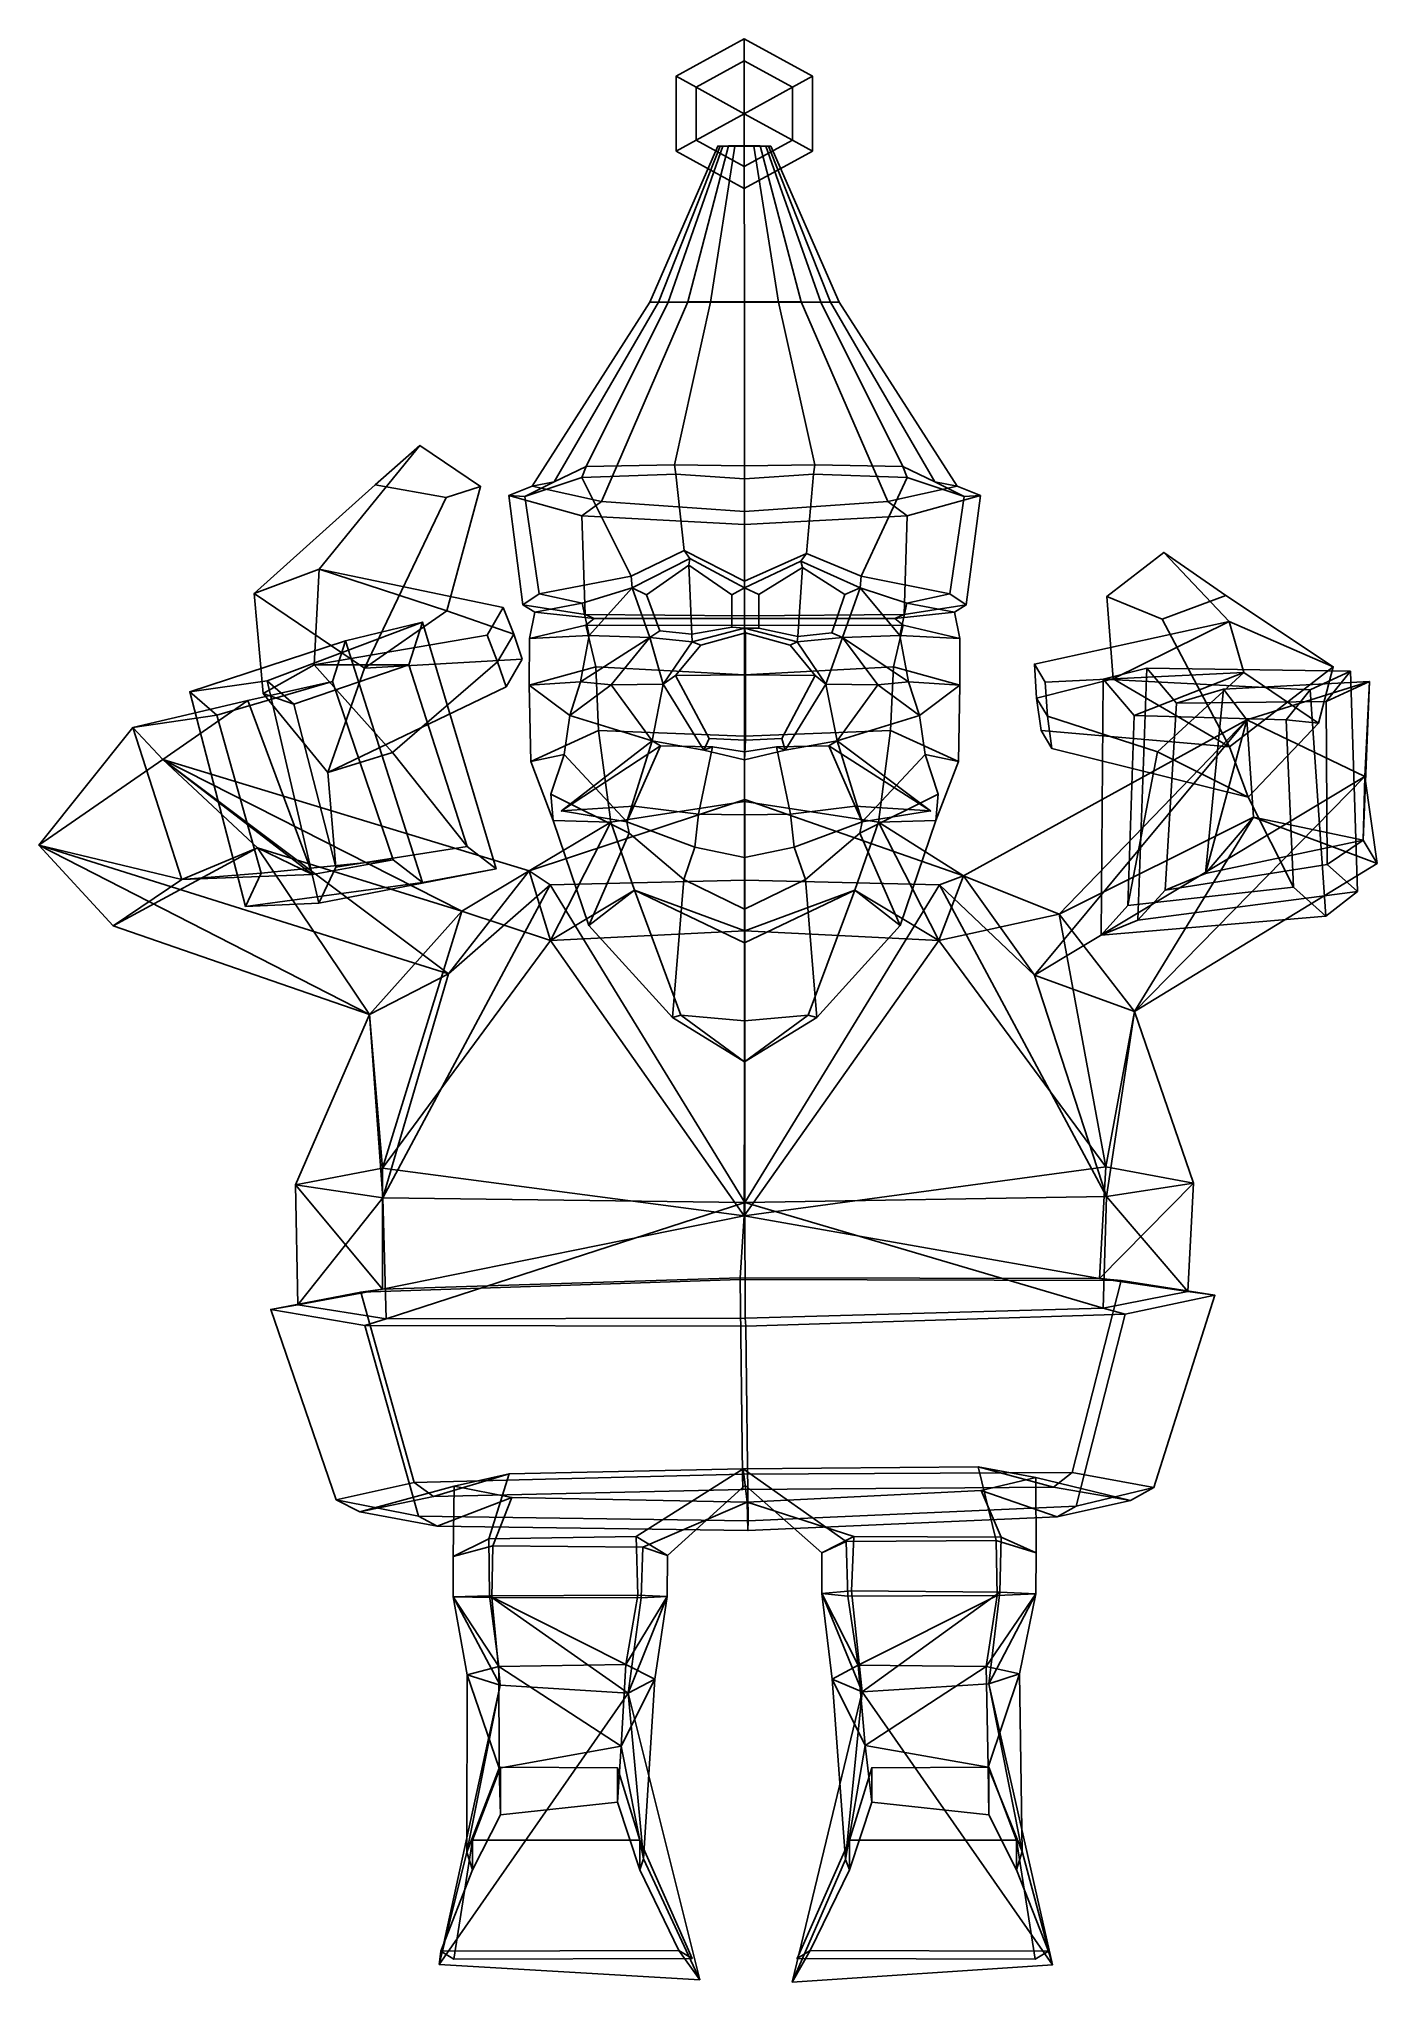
# Model space of a CAD drawing. Extents: x -201 to 177, y -160 to 389.
import ezdxf

# ---------------------------------------------------------------- set-up
doc = ezdxf.new("R2010")
doc.units = 0

msp = doc.modelspace()

# ---------------------------------------------------------------- linework, layer by layer
for p in [(-53.499561, 170.965149, 96.495125), (50.507008, 170.965149, 96.495125)]:
    msp.add_point(p)
for points in [[(-15.578745, 375.141785, 63.430351), (-1.969854, 382.606018, 63.430351), (-1.969851, 388.789612, 48.941158), (-21.21575, 378.233582, 48.941162)], [(-15.578739, 375.141785, 34.451965), (-21.21575, 378.233582, 48.941162), (-1.969851, 388.789612, 48.941158), (-1.969848, 382.606018, 34.451965)], [(11.639069, 375.141785, 63.430351), (17.276043, 378.233582, 48.941158), (-1.969851, 388.789612, 48.941158), (-1.969854, 382.606018, 63.430351)], [(11.639072, 375.141785, 34.451965), (-1.969848, 382.606018, 34.451965), (-1.969851, 388.789612, 48.941158), (17.276043, 378.233582, 48.941158)], [(-1.969855, 367.677551, 69.431976), (-1.969854, 382.606018, 63.430351), (-15.578745, 375.141785, 63.430351)], [(-1.969856, 367.677551, 28.450333), (-15.578739, 375.141785, 34.451965), (-1.969848, 382.606018, 34.451965)], [(-1.969856, 367.677551, 28.450333), (-1.969848, 382.606018, 34.451965), (11.639072, 375.141785, 34.451965)], [(-1.969855, 367.677551, 69.431976), (11.639069, 375.141785, 63.430351), (-1.969854, 382.606018, 63.430351)], [(-21.21575, 357.12149, 48.941162), (-15.578745, 360.213287, 63.430351), (-15.578745, 375.141785, 63.430351), (-21.21575, 378.233582, 48.941162)], [(-21.21575, 357.12149, 48.941162), (-21.21575, 378.233582, 48.941162), (-15.578739, 375.141785, 34.451965), (-15.578739, 360.213287, 34.451965)], [(-15.578745, 360.213287, 63.430351), (-1.969855, 367.677551, 69.431976), (-15.578745, 375.141785, 63.430351)], [(-15.578739, 360.213287, 34.451965), (-15.578739, 375.141785, 34.451965), (-1.969856, 367.677551, 28.450333)], [(11.639072, 360.213287, 34.451965), (-1.969856, 367.677551, 28.450333), (11.639072, 375.141785, 34.451965)], [(11.639069, 360.213287, 63.430351), (11.639069, 375.141785, 63.430351), (-1.969855, 367.677551, 69.431976)], [(17.276043, 357.12149, 48.941158), (17.276043, 378.233582, 48.941158), (11.639069, 375.141785, 63.430351), (11.639069, 360.213287, 63.430351)], [(17.276043, 357.12149, 48.941158), (11.639072, 360.213287, 34.451965), (11.639072, 375.141785, 34.451965), (17.276043, 378.233582, 48.941158)], [(-1.969854, 352.749054, 63.430351), (-1.969855, 367.677551, 69.431976), (-15.578745, 360.213287, 63.430351)], [(-1.969848, 352.749054, 34.451965), (-15.578739, 360.213287, 34.451965), (-1.969856, 367.677551, 28.450333)], [(-1.969848, 352.749054, 34.451965), (-1.969856, 367.677551, 28.450333), (11.639072, 360.213287, 34.451965)], [(-1.969854, 352.749054, 63.430351), (11.639069, 360.213287, 63.430351), (-1.969855, 367.677551, 69.431976)], [(-9.452437, 358.544159, 47.415455), (-6.451492, 358.563049, 43.899387), (-17.898188, 314.563049, 30.320601), (-28.615849, 314.544159, 41.662754)], [(-8.765778, 358.524811, 51.012367), (-9.452437, 358.544159, 47.415455), (-28.615849, 314.544159, 41.662754), (-26.163492, 314.524811, 53.265697)], [(-8.015762, 358.500824, 55.471481), (-8.765778, 358.524811, 51.012367), (-26.163492, 314.524811, 53.265697), (-23.484865, 314.500824, 67.64994)], [(-4.675262, 358.489166, 57.636448), (-8.015762, 358.500824, 55.471481), (-23.484865, 314.500824, 67.64994), (-11.554507, 314.489166, 74.633705)], [(-1.969851, 346.565491, 48.941158), (-1.969854, 352.749054, 63.430351), (-15.578745, 360.213287, 63.430351), (-21.21575, 357.12149, 48.941162)], [(-1.969851, 346.565491, 48.941158), (-21.21575, 357.12149, 48.941162), (-15.578739, 360.213287, 34.451965), (-1.969848, 352.749054, 34.451965)], [(-6.451492, 358.563049, 43.899387), (-1.97984, 358.575806, 41.530643), (-1.928, 314.575806, 22.679499), (-17.898188, 314.563049, 30.320601)], [(-1.97984, 358.482361, 58.899921), (-4.675262, 358.489166, 57.636448), (-11.554507, 314.489166, 74.633705), (-1.928, 314.482361, 78.709419)], [(2.491812, 358.563049, 43.899387), (14.042187, 314.563049, 30.320601), (-1.928, 314.575806, 22.679499), (-1.97984, 358.575806, 41.530643)], [(-1.97984, 358.482361, 58.899921), (-1.928, 314.482361, 78.709419), (7.698507, 314.489166, 74.633705), (0.715582, 358.489166, 57.636448)], [(-1.969851, 346.565491, 48.941158), (17.276043, 357.12149, 48.941158), (11.639069, 360.213287, 63.430351), (-1.969854, 352.749054, 63.430351)], [(-1.969851, 346.565491, 48.941158), (-1.969848, 352.749054, 34.451965), (11.639072, 360.213287, 34.451965), (17.276043, 357.12149, 48.941158)], [(0.715582, 358.489166, 57.636448), (7.698507, 314.489166, 74.633705), (19.628866, 314.500824, 67.64994), (4.056083, 358.500824, 55.471481)], [(5.49276, 358.544159, 47.415455), (24.759855, 314.544159, 41.662754), (14.042187, 314.563049, 30.320601), (2.491812, 358.563049, 43.899387)], [(4.056083, 358.500824, 55.471481), (19.628866, 314.500824, 67.64994), (22.307491, 314.524811, 53.265697), (4.806098, 358.524811, 51.012367)], [(4.806098, 358.524811, 51.012367), (22.307491, 314.524811, 53.265697), (24.759855, 314.544159, 41.662754), (5.49276, 358.544159, 47.415455)], [(-42.271126, 258.302338, 16.319864), (-61.859039, 262.550781, 37.509758), (-28.615849, 314.544159, 41.662754), (-17.898188, 314.563049, 30.320601)], [(-61.859039, 262.550781, 37.509758), (-55.5891, 263.85083, 60.679428), (-26.163492, 314.524811, 53.265697), (-28.615849, 314.544159, 41.662754)], [(-55.5891, 263.85083, 60.679428), (-46.548569, 268.130646, 88.605896), (-23.484865, 314.500824, 67.64994), (-26.163492, 314.524811, 53.265697)], [(-46.548569, 268.130646, 88.605896), (-21.688263, 268.646545, 101.565422), (-11.554507, 314.489166, 74.633705), (-23.484865, 314.500824, 67.64994)], [(-1.9, 255.407593, -2.974264), (-42.271126, 258.302338, 16.319864), (-17.898188, 314.563049, 30.320601), (-1.928, 314.575806, 22.679499)], [(-1.9, 268.329163, 108.993706), (-1.928, 314.482361, 78.709419), (-11.554507, 314.489166, 74.633705), (-21.688263, 268.646545, 101.565422)], [(-1.9, 255.407593, -2.974264), (-1.928, 314.575806, 22.679499), (14.042187, 314.563049, 30.320601), (38.471123, 258.302338, 16.319864)], [(-1.9, 268.329163, 108.993706), (17.88826, 268.646545, 101.565422), (7.698507, 314.489166, 74.633705), (-1.928, 314.482361, 78.709419)], [(42.748573, 268.130646, 88.605896), (19.628866, 314.500824, 67.64994), (7.698507, 314.489166, 74.633705), (17.88826, 268.646545, 101.565422)], [(38.471123, 258.302338, 16.319864), (14.042187, 314.563049, 30.320601), (24.759855, 314.544159, 41.662754), (58.059044, 262.550781, 37.509758)], [(51.789104, 263.85083, 60.679428), (22.307491, 314.524811, 53.265697), (19.628866, 314.500824, 67.64994), (42.748573, 268.130646, 88.605896)], [(58.059044, 262.550781, 37.509758), (24.759855, 314.544159, 41.662754), (22.307491, 314.524811, 53.265697), (51.789104, 263.85083, 60.679428)], [(-106.104324, 262.943878, 145.854721), (-93.538101, 274.044708, 138.04895), (-121.907433, 239.209473, 101.148438), (-140.196259, 232.330688, 124.64518)], [(-76.378258, 262.519043, 139.421951), (-85.895195, 227.375732, 109.800758), (-121.907433, 239.209473, 101.148438), (-93.538101, 274.044708, 138.04895)], [(-86.106537, 259.359802, 152.072952), (-76.378258, 262.519043, 139.421951), (-93.538101, 274.044708, 138.04895), (-106.104324, 262.943878, 145.854721)], [(-63.887779, 259.687042, 61.73048), (-55.5891, 263.85083, 60.679428), (-61.859039, 262.550781, 37.509758), (-68.413467, 259.932465, 35.851646)], [(-47.79092, 265.059784, 92.966484), (-46.548569, 268.130646, 88.605896), (-55.5891, 263.85083, 60.679428), (-63.887779, 259.687042, 61.73048)], [(-33.883507, 237.161682, 96.802116), (-47.79092, 265.059784, 92.966484), (-63.887779, 259.687042, 61.73048), (-59.840714, 232.232391, 77.739914)], [(-21.299599, 265.970154, 106.255333), (-21.688263, 268.646545, 101.565422), (-46.548569, 268.130646, 88.605896), (-47.79092, 265.059784, 92.966484)], [(-18.942772, 244.40741, 108.592934), (-21.299599, 265.970154, 106.255333), (-47.79092, 265.059784, 92.966484), (-33.883507, 237.161682, 96.802116)], [(-1.9, 264.691833, 112.282356), (-1.9, 268.329163, 108.993706), (-21.688263, 268.646545, 101.565422), (-21.299599, 265.970154, 106.255333)], [(-1.9, 235.742004, 112.074959), (-1.9, 264.691833, 112.282356), (-21.299599, 265.970154, 106.255333), (-18.942772, 244.40741, 108.592934)], [(-1.9, 264.691833, 112.282356), (17.499596, 265.970154, 106.255333), (17.88826, 268.646545, 101.565422), (-1.9, 268.329163, 108.993706)], [(-1.9, 235.742004, 112.074959), (15.546495, 243.599976, 108.592934), (17.499596, 265.970154, 106.255333), (-1.9, 264.691833, 112.282356)], [(15.546495, 243.599976, 108.592934), (30.955547, 237.161682, 96.802124), (43.990925, 265.059784, 92.966484), (17.499596, 265.970154, 106.255333)], [(17.499596, 265.970154, 106.255333), (43.990925, 265.059784, 92.966484), (42.748573, 268.130646, 88.605896), (17.88826, 268.646545, 101.565422)], [(30.955547, 237.161682, 96.802124), (56.040722, 232.232391, 77.739914), (60.08778, 259.687042, 61.73048), (43.990925, 265.059784, 92.966484)], [(43.990925, 265.059784, 92.966484), (60.08778, 259.687042, 61.73048), (51.789104, 263.85083, 60.679428), (42.748573, 268.130646, 88.605896)], [(60.08778, 259.687042, 61.73048), (64.613472, 259.932465, 35.851646), (58.059044, 262.550781, 37.509758), (51.789104, 263.85083, 60.679428)], [(-86.106537, 259.359802, 152.072952), (-106.104324, 262.943878, 145.854721), (-140.196259, 232.330688, 124.64518), (-109.155182, 211.216858, 126.610046)], [(-86.106537, 259.359802, 152.072952), (-109.155182, 211.216858, 126.610046), (-85.895195, 227.375732, 109.800758), (-76.378258, 262.519043, 139.421951)], [(-68.413467, 259.932465, 35.851646), (-61.859039, 262.550781, 37.509758), (-42.271126, 258.302338, 16.319864), (-47.799843, 254.167389, 12.511164)], [(-59.840714, 232.232391, 77.739914), (-63.887779, 259.687042, 61.73048), (-68.413467, 259.932465, 35.851646), (-64.414131, 229.068604, 40.018829)], [(-64.414131, 229.068604, 40.018829), (-68.413467, 259.932465, 35.851646), (-47.799843, 254.167389, 12.511164), (-46.904514, 226.330261, 13.866787)], [(-47.799843, 254.167389, 12.511164), (-42.271126, 258.302338, 16.319864), (-1.9, 255.407593, -2.974264), (-1.9, 251.79187, -7.526243)], [(43.999844, 254.167389, 12.511164), (-1.9, 251.79187, -7.526243), (-1.9, 255.407593, -2.974264), (38.471123, 258.302338, 16.319864)], [(64.613472, 259.932465, 35.851646), (43.999844, 254.167389, 12.511164), (38.471123, 258.302338, 16.319864), (58.059044, 262.550781, 37.509758)], [(60.614136, 229.068604, 40.018829), (43.104519, 226.330261, 13.866787), (43.999844, 254.167389, 12.511164), (64.613472, 259.932465, 35.851646)], [(56.040722, 232.232391, 77.739914), (60.614136, 229.068604, 40.018829), (64.613472, 259.932465, 35.851646), (60.08778, 259.687042, 61.73048)], [(-46.904514, 226.330261, 13.866787), (-47.799843, 254.167389, 12.511164), (-1.9, 251.79187, -7.526243), (-1.9, 226.044067, -5.901319)], [(43.104519, 226.330261, 13.866787), (-1.9, 226.044067, -5.901319), (-1.9, 251.79187, -7.526243), (43.999844, 254.167389, 12.511164)], [(-18.942772, 244.40741, 108.592934), (-33.883507, 237.161682, 96.802116), (-33.590797, 233.864807, 94.976685), (-17.374081, 242.192871, 107.094673)], [(-17.632929, 240.297668, 104.469688), (-17.374081, 242.192871, 107.094673), (-33.590797, 233.864807, 94.976685), (-29.570061, 231.928955, 94.654114)], [(-1.9, 235.742004, 112.074959), (-18.942772, 244.40741, 108.592934), (-17.374081, 242.192871, 107.094673), (-1.9, 233.860413, 109.102097)], [(-17.632929, 240.297668, 104.469688), (-5.485055, 231.925781, 106.095718), (-1.9, 233.860413, 109.102097), (-17.374081, 242.192871, 107.094673)], [(-1.9, 235.742004, 112.074959), (-1.9, 233.860413, 109.102097), (13.977801, 241.385437, 107.094673), (15.546495, 243.599976, 108.592934)], [(14.484674, 239.602539, 104.268639), (13.977801, 241.385437, 107.094673), (-1.9, 233.860413, 109.102097), (2.138192, 232.045044, 106.276031)], [(15.546495, 243.599976, 108.592934), (13.977801, 241.385437, 107.094673), (30.662834, 233.864807, 94.976685), (30.955547, 237.161682, 96.802124)], [(14.484674, 239.602539, 104.268639), (26.404018, 232.048462, 92.15062), (30.662834, 233.864807, 94.976685), (13.977801, 241.385437, 107.094673)], [(115.934364, 225.089081, 149.764633), (133.859131, 231.717468, 138.300156), (116.366211, 243.887878, 138.091156), (100.303787, 231.459351, 140.674362)], [(100.303787, 231.459351, 140.674362), (116.366211, 243.887878, 138.091156), (134.771759, 224.406067, 77.729561), (102.049583, 208.185608, 93.732841)], [(133.859131, 231.717468, 138.300156), (164.143494, 211.631989, 94.173965), (134.771759, 224.406067, 77.729561), (116.366211, 243.887878, 138.091156)], [(-140.196259, 232.330688, 124.64518), (-121.907433, 239.209473, 101.148438), (-123.286186, 212.124847, 87.953026), (-137.731277, 204.10434, 108.167786)], [(-70.037285, 228.307617, 96.173248), (-74.534126, 220.538757, 89.876015), (-123.286186, 212.124847, 87.953026), (-121.907433, 239.209473, 101.148438)], [(-66.995583, 220.799744, 103.394608), (-70.037285, 228.307617, 96.173248), (-121.907433, 239.209473, 101.148438), (-85.895195, 227.375732, 109.800758)], [(-47.675175, 229.576508, 78.249641), (-33.590797, 233.864807, 94.976685), (-33.883507, 237.161682, 96.802116), (-59.840714, 232.232391, 77.739914)], [(-16.733572, 220.804565, 102.64016), (-17.632929, 240.297668, 104.469688), (-29.570061, 231.928955, 94.654114), (-25.823059, 221.739136, 97.547935)], [(-5.485055, 231.925781, 106.095718), (-17.632929, 240.297668, 104.469688), (-16.733572, 220.804565, 102.64016), (-5.485055, 222.808533, 106.939919)], [(2.138192, 232.045044, 106.276031), (2.138192, 222.540436, 107.318275), (13.16766, 220.1922, 102.009949), (14.484674, 239.602539, 104.268639)], [(13.16766, 220.1922, 102.009949), (22.729984, 221.188232, 95.723228), (26.404018, 232.048462, 92.15062), (14.484674, 239.602539, 104.268639)], [(43.875175, 229.576508, 78.249641), (56.040722, 232.232391, 77.739914), (30.955547, 237.161682, 96.802124), (30.662834, 233.864807, 94.976685)], [(-109.155182, 211.216858, 126.610046), (-140.196259, 232.330688, 124.64518), (-137.731277, 204.10434, 108.167786), (-119.474747, 181.783051, 111.042107)], [(-59.840714, 232.232391, 77.739914), (-64.414131, 229.068604, 40.018829), (-61.108589, 227.054871, 41.26128), (-47.675175, 229.576508, 78.249641)], [(-45.702423, 220.459045, 78.655991), (-33.590797, 233.864807, 94.976685), (-47.675175, 229.576508, 78.249641)], [(-28.66053, 219.898438, 98.549278), (-33.590797, 233.864807, 94.976685), (-45.702423, 220.459045, 78.655991)], [(-25.823059, 221.739136, 97.547935), (-29.570061, 231.928955, 94.654114), (-33.590797, 233.864807, 94.976685), (-28.66053, 219.898438, 98.549278)], [(-5.485055, 222.808533, 106.939919), (-1.9, 222.561096, 110.144325), (-1.9, 233.860413, 109.102097), (-5.485055, 231.925781, 106.095718)], [(2.138192, 222.540436, 107.318275), (2.138192, 232.045044, 106.276031), (-1.9, 233.860413, 109.102097), (-1.9, 222.561096, 110.144325)], [(22.729984, 221.188232, 95.723228), (25.732569, 219.898438, 98.549278), (30.662834, 233.864807, 94.976685), (26.404018, 232.048462, 92.15062)], [(25.732569, 219.898438, 98.549278), (41.90242, 220.459045, 78.655991), (30.662834, 233.864807, 94.976685)], [(41.90242, 220.459045, 78.655991), (43.875175, 229.576508, 78.249641), (30.662834, 233.864807, 94.976685)], [(56.040722, 232.232391, 77.739914), (43.875175, 229.576508, 78.249641), (57.308598, 227.054871, 41.26128), (60.614136, 229.068604, 40.018829)], [(115.934364, 225.089081, 149.764633), (100.303787, 231.459351, 140.674362), (102.049583, 208.185608, 93.732841), (134.905823, 189.063354, 98.205177)], [(115.934364, 225.089081, 149.764633), (134.905823, 189.063354, 98.205177), (164.143494, 211.631989, 94.173965), (133.859131, 231.717468, 138.300156)], [(-64.638954, 213.762146, 110.651123), (-66.995583, 220.799744, 103.394608), (-85.895195, 227.375732, 109.800758), (-109.155182, 211.216858, 126.610046)], [(-66.995583, 220.799744, 103.394608), (-71.59671, 213.049011, 97.130127), (-74.534126, 220.538757, 89.876015), (-70.037285, 228.307617, 96.173248)], [(-64.414131, 229.068604, 40.018829), (-46.904514, 226.330261, 13.866787), (-44.318386, 225.217773, 14.896184), (-61.108589, 227.054871, 41.26128)], [(-47.675175, 229.576508, 78.249641), (-61.108589, 227.054871, 41.26128), (-62.612999, 219.642883, 42.462151), (-45.702423, 220.459045, 78.655991)], [(-62.612999, 219.642883, 42.462151), (-61.108589, 227.054871, 41.26128), (-44.318386, 225.217773, 14.896184), (-46.630749, 223.322266, 12.67251)], [(-46.904514, 226.330261, 13.866787), (-1.9, 226.044067, -5.901319), (-1.9, 225.290588, -2.27502), (-44.318386, 225.217773, 14.896184)], [(-46.630749, 223.322266, 12.67251), (-44.318386, 225.217773, 14.896184), (-1.9, 225.290588, -2.27502), (-1.9, 223.248108, -2.405132)], [(43.104519, 226.330261, 13.866787), (40.518391, 225.217773, 14.896184), (-1.9, 225.290588, -2.27502), (-1.9, 226.044067, -5.901319)], [(42.830746, 223.322266, 12.67251), (-1.9, 223.248108, -2.405132), (-1.9, 225.290588, -2.27502), (40.518391, 225.217773, 14.896184)], [(60.614136, 229.068604, 40.018829), (57.308598, 227.054871, 41.26128), (40.518391, 225.217773, 14.896184), (43.104519, 226.330261, 13.866787)], [(58.813, 219.642883, 42.462151), (42.830746, 223.322266, 12.67251), (40.518391, 225.217773, 14.896184), (57.308598, 227.054871, 41.26128)], [(43.875175, 229.576508, 78.249641), (41.90242, 220.459045, 78.655991), (58.813, 219.642883, 42.462151), (57.308598, 227.054871, 41.26128)], [(-136.609909, 207.613678, 133.248962), (-92.766388, 224.226807, 92.431084), (-114.454132, 218.975708, 68.946381), (-158.400375, 204.595764, 108.488457)], [(-136.609909, 207.613678, 133.248962), (-129.069183, 201.096344, 127.73439), (-96.632813, 212.172882, 97.435585), (-92.766388, 224.226807, 92.431084)], [(-71.59671, 213.049011, 97.130127), (-101.212685, 187.478271, 89.172134), (-123.286186, 212.124847, 87.953026), (-74.534126, 220.538757, 89.876015)], [(-92.741112, 150.715637, 60.065868), (-114.454132, 218.975708, 68.946381), (-92.766388, 224.226807, 92.431084), (-72.006157, 154.599731, 85.604805)], [(-72.006157, 154.599731, 85.604805), (-92.766388, 224.226807, 92.431084), (-96.632813, 212.172882, 97.435585), (-80.126953, 160.934265, 91.640327)], [(-64.638954, 213.762146, 110.651123), (-69.158562, 205.972229, 104.338448), (-71.59671, 213.049011, 97.130127), (-66.995583, 220.799744, 103.394608)], [(-62.634781, 206.448975, 44.641083), (-62.612999, 219.642883, 42.462151), (-46.630749, 223.322266, 12.67251), (-43.885971, 211.625214, 11.188781)], [(-45.702423, 220.459045, 78.655991), (-62.612999, 219.642883, 42.462151), (-62.634781, 206.448975, 44.641083), (-48.144192, 207.359863, 78.504814)], [(-48.144192, 207.359863, 78.504814), (-28.66053, 219.898438, 98.549278), (-45.702423, 220.459045, 78.655991)], [(-39.490215, 206.543152, 101.72583), (-28.66053, 219.898438, 98.549278), (-48.144192, 207.359863, 78.504814)], [(-43.885971, 211.625214, 11.188781), (-46.630749, 223.322266, 12.67251), (-1.9, 223.248108, -2.405132), (-1.9, 209.371887, -0.945824)], [(-39.490215, 206.543152, 101.72583), (-24.858456, 206.696472, 104.760262), (-28.66053, 219.898438, 98.549278)], [(-16.733572, 220.804565, 102.64016), (-25.823059, 221.739136, 97.547935), (-28.66053, 219.898438, 98.549278), (-16.70068, 218.617523, 104.835991)], [(-24.858456, 206.696472, 104.760262), (-16.70068, 218.617523, 104.835991), (-28.66053, 219.898438, 98.549278)], [(-1.641618, 209.357849, 128.666168), (-1.641618, 221.174744, 124.536148), (-14.264492, 217.740479, 121.01963), (-21.34082, 209.176147, 122.216965)], [(-16.733572, 220.804565, 102.64016), (-16.70068, 218.617523, 104.835991), (-1.9, 222.561096, 110.144325), (-5.485055, 222.808533, 106.939919)], [(-1.641618, 221.174744, 124.536148), (-1.9, 222.561096, 110.144325), (-16.70068, 218.617523, 104.835991), (-14.264492, 217.740479, 121.01963)], [(40.085972, 211.625214, 11.188781), (-1.9, 209.371887, -0.945824), (-1.9, 223.248108, -2.405132), (42.830746, 223.322266, 12.67251)], [(-1.641618, 221.174744, 124.536148), (10.981255, 217.740479, 121.01963), (12.900679, 218.617523, 104.835991), (-1.9, 222.561096, 110.144325)], [(13.16766, 220.1922, 102.009949), (2.138192, 222.540436, 107.318275), (-1.9, 222.561096, 110.144325), (12.900679, 218.617523, 104.835991)], [(-1.641618, 209.357849, 128.666168), (18.057583, 209.176147, 122.216965), (10.981255, 217.740479, 121.01963), (-1.641618, 221.174744, 124.536148)], [(13.16766, 220.1922, 102.009949), (12.900679, 218.617523, 104.835991), (25.732569, 219.898438, 98.549278), (22.729984, 221.188232, 95.723228)], [(21.058456, 206.696472, 104.760262), (25.732569, 219.898438, 98.549278), (12.900679, 218.617523, 104.835991)], [(35.690216, 206.543152, 101.72583), (25.732569, 219.898438, 98.549278), (21.058456, 206.696472, 104.760262)], [(44.344196, 207.359863, 78.504814), (41.90242, 220.459045, 78.655991), (25.732569, 219.898438, 98.549278)], [(35.690216, 206.543152, 101.72583), (44.344196, 207.359863, 78.504814), (25.732569, 219.898438, 98.549278)], [(58.834785, 206.448975, 44.641083), (40.085972, 211.625214, 11.188781), (42.830746, 223.322266, 12.67251), (58.813, 219.642883, 42.462151)], [(41.90242, 220.459045, 78.655991), (44.344196, 207.359863, 78.504814), (58.834785, 206.448975, 44.641083), (58.813, 219.642883, 42.462151)], [(79.877319, 212.367798, 84.716461), (134.771759, 224.406067, 77.729561), (138.977051, 210.038025, 49.624439), (82.859764, 207.295715, 73.855492)], [(80.467361, 202.788574, 90.501991), (102.049583, 208.185608, 93.732841), (134.771759, 224.406067, 77.729561), (79.877319, 212.367798, 84.716461)], [(164.143494, 211.631989, 94.173965), (159.946365, 195.740112, 64.280838), (138.977051, 210.038025, 49.624439), (134.771759, 224.406067, 77.729561)], [(-158.400375, 204.595764, 108.488457), (-114.454132, 218.975708, 68.946381), (-118.089989, 207.426239, 73.682739), (-150.76088, 197.946594, 102.908241)], [(-92.741112, 150.715637, 60.065868), (-101.019012, 157.128357, 66.224464), (-118.089989, 207.426239, 73.682739), (-114.454132, 218.975708, 68.946381)], [(-21.34082, 209.176147, 122.216965), (-14.264492, 217.740479, 121.01963), (-16.70068, 218.617523, 104.835991), (-24.858456, 206.696472, 104.760262)], [(18.057583, 209.176147, 122.216965), (21.058456, 206.696472, 104.760262), (12.900679, 218.617523, 104.835991), (10.981255, 217.740479, 121.01963)], [(-137.731277, 204.10434, 108.167786), (-123.286186, 212.124847, 87.953026), (-96.632813, 212.172882, 97.435585), (-129.069183, 201.096344, 127.73439)], [(-101.212685, 187.478271, 89.172134), (-80.126953, 160.934265, 91.640327), (-96.632813, 212.172882, 97.435585), (-123.286186, 212.124847, 87.953026)], [(-64.638954, 213.762146, 110.651123), (-109.155182, 211.216858, 126.610046), (-119.474747, 181.783051, 111.042107), (-69.158562, 205.972229, 104.338448)], [(-69.158562, 205.972229, 104.338448), (-119.474747, 181.783051, 111.042107), (-101.212685, 187.478271, 89.172134), (-71.59671, 213.049011, 97.130127)], [(-62.198425, 184.894714, 46.003769), (-62.634781, 206.448975, 44.641083), (-43.885971, 211.625214, 11.188781), (-43.093254, 193.637543, 14.099627)], [(-43.093254, 193.637543, 14.099627), (-43.885971, 211.625214, 11.188781), (-1.9, 209.371887, -0.945824), (-1.9, 192.011841, 3.485335)], [(-11.916492, 191.428162, 117.381271), (-21.34082, 209.176147, 122.216965), (-24.858456, 206.696472, 104.760262), (-13.366461, 188.109436, 104.511536)], [(-1.641618, 190.906677, 122.611298), (-1.641618, 209.357849, 128.666168), (-21.34082, 209.176147, 122.216965), (-11.916492, 191.428162, 117.381271)], [(39.293255, 193.637543, 14.099627), (-1.9, 192.011841, 3.485335), (-1.9, 209.371887, -0.945824), (40.085972, 211.625214, 11.188781)], [(-1.641618, 190.906677, 122.611298), (8.633257, 191.428162, 117.381271), (18.057583, 209.176147, 122.216965), (-1.641618, 209.357849, 128.666168)], [(8.633257, 191.428162, 117.381271), (9.566461, 188.109436, 104.511536), (21.058456, 206.696472, 104.760262), (18.057583, 209.176147, 122.216965)], [(58.398434, 184.894714, 46.003769), (39.293255, 193.637543, 14.099627), (40.085972, 211.625214, 11.188781), (58.834785, 206.448975, 44.641083)], [(80.467361, 202.788574, 90.501991), (79.877319, 212.367798, 84.716461), (82.859764, 207.295715, 73.855492), (83.569847, 197.729858, 79.649452)], [(83.569847, 197.729858, 79.649452), (82.859764, 207.295715, 73.855492), (138.977051, 210.038025, 49.624439), (114.531754, 187.621277, 54.841793)], [(109.005348, 140.097229, 25.090178), (98.671623, 135.927673, 56.284576), (99.298851, 208.167358, 66.606979), (111.613258, 211.271179, 36.804539)], [(157.678741, 205.085144, 87.740768), (168.976547, 210.384644, 57.060318), (111.613258, 211.271179, 36.804539), (99.298851, 208.167358, 66.606979)], [(114.531754, 187.621277, 54.841793), (138.977051, 210.038025, 49.624439), (108.029694, 197.83783, 68.144859), (106.201393, 144.307861, 60.231201)], [(159.946365, 195.740112, 64.280838), (150.903763, 196.69989, 84.061653), (108.029694, 197.83783, 68.144859), (138.977051, 210.038025, 49.624439)], [(109.005348, 140.097229, 25.090178), (111.613258, 211.271179, 36.804539), (119.896629, 201.353943, 38.245838), (116.695961, 148.597412, 29.112171)], [(168.976547, 210.384644, 57.060318), (162.128693, 201.845398, 53.331974), (119.896629, 201.353943, 38.245838), (111.613258, 211.271179, 36.804539)], [(134.905823, 189.063354, 98.205177), (140.186768, 174.841278, 70.234856), (159.946365, 195.740112, 64.280838), (164.143494, 211.631989, 94.173965)], [(170.951859, 148.234192, 48.342697), (168.976547, 210.384644, 57.060318), (157.678741, 205.085144, 87.740768), (162.067459, 141.211853, 80.582573)], [(170.951859, 148.234192, 48.342697), (162.465836, 155.862427, 46.482456), (162.128693, 201.845398, 53.331974), (168.976547, 210.384644, 57.060318)], [(-150.76088, 197.946594, 102.908241), (-118.089989, 207.426239, 73.682739), (-142.064529, 202.122711, 47.143318), (-174.417511, 194.511475, 75.833275)], [(-142.716248, 143.987335, 103.671776), (-121.992966, 144.917847, 130.825684), (-136.609909, 207.613678, 133.248962), (-158.400375, 204.595764, 108.488457)], [(-142.716248, 143.987335, 103.671776), (-158.400375, 204.595764, 108.488457), (-150.76088, 197.946594, 102.908241), (-138.290588, 153.369537, 98.56778)], [(-142.064529, 202.122711, 47.143318), (-118.089989, 207.426239, 73.682739), (-101.019012, 157.128357, 66.224464), (-123.803566, 152.9776, 38.506351)], [(-119.474747, 181.783051, 111.042107), (-137.731277, 204.10434, 108.167786), (-129.069183, 201.096344, 127.73439), (-117.223282, 155.060333, 125.320557)], [(-121.992966, 144.917847, 130.825684), (-117.223282, 155.060333, 125.320557), (-129.069183, 201.096344, 127.73439), (-136.609909, 207.613678, 133.248962)], [(-48.144192, 207.359863, 78.504814), (-62.634781, 206.448975, 44.641083), (-51.210266, 197.836487, 77.948036)], [(-52.81601, 186.906616, 78.12674), (-51.210266, 197.836487, 77.948036), (-62.634781, 206.448975, 44.641083), (-62.198425, 184.894714, 46.003769)], [(-51.210266, 197.836487, 77.948036), (-39.490215, 206.543152, 101.72583), (-48.144192, 207.359863, 78.504814)], [(-27.993595, 190.729797, 98.608398), (-39.490215, 206.543152, 101.72583), (-51.210266, 197.836487, 77.948036)], [(-27.993595, 190.729797, 98.608398), (-24.858456, 206.696472, 104.760262), (-39.490215, 206.543152, 101.72583)], [(-13.366461, 188.109436, 104.511536), (-24.858456, 206.696472, 104.760262), (-27.993595, 190.729797, 98.608398)], [(9.566461, 188.109436, 104.511536), (24.193596, 190.729797, 98.608398), (21.058456, 206.696472, 104.760262)], [(24.193596, 190.729797, 98.608398), (35.690216, 206.543152, 101.72583), (21.058456, 206.696472, 104.760262)], [(24.193596, 190.729797, 98.608398), (47.410271, 197.836487, 77.948036), (35.690216, 206.543152, 101.72583)], [(47.410271, 197.836487, 77.948036), (44.344196, 207.359863, 78.504814), (35.690216, 206.543152, 101.72583)], [(44.344196, 207.359863, 78.504814), (47.410271, 197.836487, 77.948036), (58.834785, 206.448975, 44.641083)], [(49.016014, 186.906616, 78.12674), (58.398434, 184.894714, 46.003769), (58.834785, 206.448975, 44.641083), (47.410271, 197.836487, 77.948036)], [(81.734131, 193.686676, 96.282524), (134.905823, 189.063354, 98.205177), (102.049583, 208.185608, 93.732841), (80.467361, 202.788574, 90.501991)], [(98.671623, 135.927673, 56.284576), (106.201393, 144.307861, 60.231201), (108.029694, 197.83783, 68.144859), (99.298851, 208.167358, 66.606979)], [(157.678741, 205.085144, 87.740768), (99.298851, 208.167358, 66.606979), (108.029694, 197.83783, 68.144859), (150.903763, 196.69989, 84.061653)], [(133.155838, 205.282593, 4.839164), (128.141205, 153.275421, -4.825712), (116.695961, 148.597412, 29.112171), (119.896629, 201.353943, 38.245838)], [(162.128693, 201.845398, 53.331974), (174.370453, 207.45697, 19.818716), (133.155838, 205.282593, 4.839164), (119.896629, 201.353943, 38.245838)], [(128.141205, 153.275421, -4.825712), (133.155838, 205.282593, 4.839164), (139.782288, 196.689392, -47.176369)], [(174.370453, 207.45697, 19.818716), (139.782288, 196.689392, -47.176369), (133.155838, 205.282593, 4.839164)], [(174.370453, 207.45697, 19.818716), (173.072357, 180.644714, -65.789093), (139.782288, 196.689392, -47.176369)], [(162.067459, 141.211853, 80.582573), (157.678741, 205.085144, 87.740768), (150.903763, 196.69989, 84.061653), (152.911224, 149.462494, 78.578423)], [(172.610809, 162.657867, 12.403302), (174.370453, 207.45697, 19.818716), (162.128693, 201.845398, 53.331974), (162.465836, 155.862427, 46.482456)], [(172.610809, 162.657867, 12.403302), (173.072357, 180.644714, -65.789093), (174.370453, 207.45697, 19.818716)], [(-174.417511, 194.511475, 75.833275), (-142.064529, 202.122711, 47.143318), (-165.984299, 185.442444, 1.320026)], [(-160.659622, 151.57428, 70.161972), (-138.290588, 153.369537, 98.56778), (-150.76088, 197.946594, 102.908241), (-174.417511, 194.511475, 75.833275)], [(-123.803566, 152.9776, 38.506351), (-165.984299, 185.442444, 1.320026), (-142.064529, 202.122711, 47.143318)], [(-52.81601, 186.906616, 78.12674), (-35.101604, 167.903839, 104.917747), (-27.993595, 190.729797, 98.608398), (-51.210266, 197.836487, 77.948036)], [(49.016014, 186.906616, 78.12674), (47.410271, 197.836487, 77.948036), (24.193596, 190.729797, 98.608398), (31.301603, 167.903839, 104.917747)], [(81.734131, 193.686676, 96.282524), (80.467361, 202.788574, 90.501991), (83.569847, 197.729858, 79.649452), (84.736359, 188.600952, 85.390495)], [(84.736359, 188.600952, 85.390495), (83.569847, 197.729858, 79.649452), (114.531754, 187.621277, 54.841793), (140.186768, 174.841278, 70.234856)], [(-174.417511, 194.511475, 75.833275), (-165.984299, 185.442444, 1.320026), (-200.961899, 161.259644, -0.534764)], [(-160.659622, 151.57428, 70.161972), (-174.417511, 194.511475, 75.833275), (-200.961899, 161.259644, -0.534764)], [(-55.869884, 168.283051, 50.112881), (-62.198425, 184.894714, 46.003769), (-43.093254, 193.637543, 14.099627), (-39.614113, 167.743103, 31.855993)], [(-39.614113, 167.743103, 31.855993), (-43.093254, 193.637543, 14.099627), (-1.9, 192.011841, 3.485335), (-1.878063, 173.599609, 8.88728)], [(35.869949, 167.743103, 31.855993), (-1.878063, 173.599609, 8.88728), (-1.9, 192.011841, 3.485335), (39.293255, 193.637543, 14.099627)], [(52.069885, 168.283051, 50.112881), (35.869949, 167.743103, 31.855993), (39.293255, 193.637543, 14.099627), (58.398434, 184.894714, 46.003769)], [(86.856232, 141.828583, 45.598557), (139.782288, 196.689392, -47.176369), (59.834824, 152.635468, 5.070443)], [(79.86747, 124.611786, -28.047304), (59.834824, 152.635468, 5.070443), (139.782288, 196.689392, -47.176369)], [(79.86747, 124.611786, -28.047304), (139.782288, 196.689392, -47.176369), (173.072357, 180.644714, -65.789093)], [(81.734131, 193.686676, 96.282524), (84.736359, 188.600952, 85.390495), (140.186768, 174.841278, 70.234856), (134.905823, 189.063354, 98.205177)], [(86.856232, 141.828583, 45.598557), (141.64679, 169.216919, -5.768358), (139.782288, 196.689392, -47.176369)], [(128.141205, 153.275421, -4.825712), (139.782288, 196.689392, -47.176369), (141.64679, 169.216919, -5.768358)], [(140.186768, 174.841278, 70.234856), (152.911224, 149.462494, 78.578423), (150.903763, 196.69989, 84.061653), (159.946365, 195.740112, 64.280838)], [(-119.474747, 181.783051, 111.042107), (-117.223282, 155.060333, 125.320557), (-80.126953, 160.934265, 91.640327), (-101.212685, 187.478271, 89.172134)], [(-55.869884, 168.283051, 50.112881), (-56.539234, 175.648529, 81.29702), (-52.81601, 186.906616, 78.12674), (-62.198425, 184.894714, 46.003769)], [(-52.81601, 186.906616, 78.12674), (-56.539234, 175.648529, 81.29702), (-34.418434, 164.682098, 95.906563), (-35.101604, 167.903839, 104.917747)], [(-25.627405, 189.309143, 112.608627), (-27.993595, 190.729797, 98.608398), (-53.499561, 170.965149, 96.495125)], [(-53.499561, 170.965149, 96.495125), (-27.993595, 190.729797, 98.608398), (-35.101604, 167.903839, 104.917747)], [(-33.104607, 172.260437, 115.00264), (-25.627405, 189.309143, 112.608627), (-53.499561, 170.965149, 96.495125)], [(-10.930035, 189.046875, 112.725739), (-25.627405, 189.309143, 112.608627), (-33.104607, 172.260437, 115.00264), (-14.890987, 170.069122, 123.670204)], [(-25.627405, 189.309143, 112.608627), (-10.930035, 189.046875, 112.725739), (-13.366461, 188.109436, 104.511536), (-27.993595, 190.729797, 98.608398)], [(-14.890987, 170.069122, 123.670204), (-1.9, 169.865662, 124.353912), (-1.9, 187.632874, 115.474304), (-10.930035, 189.046875, 112.725739)], [(-1.641618, 190.906677, 122.611298), (-11.916492, 191.428162, 117.381271), (-13.366461, 188.109436, 104.511536), (-1.9, 185.322083, 110.43103)], [(-1.9, 187.632874, 115.474304), (-1.9, 185.322083, 110.43103), (-13.366461, 188.109436, 104.511536), (-10.930035, 189.046875, 112.725739)], [(-1.641618, 190.906677, 122.611298), (-1.9, 185.322083, 110.43103), (9.566461, 188.109436, 104.511536), (8.633257, 191.428162, 117.381271)], [(11.090986, 170.069122, 123.670204), (7.130035, 189.046875, 112.725739), (-1.9, 187.632874, 115.474304), (-1.9, 169.865662, 124.353912)], [(-1.9, 187.632874, 115.474304), (7.130035, 189.046875, 112.725739), (9.566461, 188.109436, 104.511536), (-1.9, 185.322083, 110.43103)], [(21.827406, 189.309143, 112.608627), (24.193596, 190.729797, 98.608398), (9.566461, 188.109436, 104.511536), (7.130035, 189.046875, 112.725739)], [(7.130035, 189.046875, 112.725739), (11.090986, 170.069122, 123.670204), (29.304607, 172.260437, 115.00264), (21.827406, 189.309143, 112.608627)], [(21.827406, 189.309143, 112.608627), (50.507008, 170.965149, 96.495125), (24.193596, 190.729797, 98.608398)], [(29.304607, 172.260437, 115.00264), (50.507008, 170.965149, 96.495125), (21.827406, 189.309143, 112.608627)], [(50.507008, 170.965149, 96.495125), (31.301603, 167.903839, 104.917747), (24.193596, 190.729797, 98.608398)], [(49.016014, 186.906616, 78.12674), (31.301603, 167.903839, 104.917747), (30.618433, 164.682098, 95.906563), (52.739243, 175.648529, 81.29702)], [(52.069885, 168.283051, 50.112881), (58.398434, 184.894714, 46.003769), (49.016014, 186.906616, 78.12674), (52.739243, 175.648529, 81.29702)], [(140.186768, 174.841278, 70.234856), (114.531754, 187.621277, 54.841793), (106.201393, 144.307861, 60.231201), (152.911224, 149.462494, 78.578423)], [(-85.410553, 124.945496, -27.472841), (-200.961899, 161.259644, -0.534764), (-165.984299, 185.442444, 1.320026)], [(-81.651154, 142.663452, 48.291748), (-62.682533, 154.03244, 1.705833), (-165.984299, 185.442444, 1.320026)], [(-81.651154, 142.663452, 48.291748), (-165.984299, 185.442444, 1.320026), (-139.28331, 160.581909, 37.622063)], [(-85.410553, 124.945496, -27.472841), (-165.984299, 185.442444, 1.320026), (-62.682533, 154.03244, 1.705833)], [(-123.803566, 152.9776, 38.506351), (-139.28331, 160.581909, 37.622063), (-165.984299, 185.442444, 1.320026)], [(-34.418434, 164.682098, 95.906563), (-56.539234, 175.648529, 81.29702), (-55.869884, 168.283051, 50.112881), (-45.791817, 138.63559, 66.107307)], [(30.618433, 164.682098, 95.906563), (41.991817, 138.63559, 66.107307), (52.069885, 168.283051, 50.112881), (52.739243, 175.648529, 81.29702)], [(108.082764, 114.384399, 4.265583), (79.86747, 124.611786, -28.047304), (173.072357, 180.644714, -65.789093)], [(176.529877, 156.142975, -31.243889), (108.082764, 114.384399, 4.265583), (173.072357, 180.644714, -65.789093)], [(172.610809, 162.657867, 12.403302), (176.529877, 156.142975, -31.243889), (173.072357, 180.644714, -65.789093)], [(-1.853932, 174.15625, 5.078217), (-1.857344, 151.380615, -46.094997), (-56.752666, 150.062042, -36.493587), (-62.682533, 154.03244, 1.705833)], [(-1.853932, 174.15625, 5.078217), (-62.682533, 154.03244, 1.705833), (-39.614113, 167.743103, 31.855993), (-1.878063, 173.599609, 8.88728)], [(-35.101604, 167.903839, 104.917747), (-33.104607, 172.260437, 115.00264), (-53.499561, 170.965149, 96.495125)], [(-14.890987, 170.069122, 123.670204), (-33.104607, 172.260437, 115.00264), (-35.101604, 167.903839, 104.917747), (-15.892614, 160.770081, 113.76458)], [(-1.9, 169.865662, 124.353912), (-14.890987, 170.069122, 123.670204), (-15.892614, 160.770081, 113.76458), (-1.9, 157.803284, 119.235947)], [(-1.9, 169.865662, 124.353912), (-1.9, 157.803284, 119.235947), (12.092613, 160.770081, 113.76458), (11.090986, 170.069122, 123.670204)], [(-1.878063, 173.599609, 8.88728), (35.869949, 167.743103, 31.855993), (59.834824, 152.635468, 5.070443), (-1.853932, 174.15625, 5.078217)], [(-1.853932, 174.15625, 5.078217), (59.834824, 152.635468, 5.070443), (53.064346, 150.062042, -36.493587), (-1.857344, 151.380615, -46.094997)], [(11.090986, 170.069122, 123.670204), (12.092613, 160.770081, 113.76458), (31.301603, 167.903839, 104.917747), (29.304607, 172.260437, 115.00264)], [(31.301603, 167.903839, 104.917747), (50.507008, 170.965149, 96.495125), (29.304607, 172.260437, 115.00264)], [(-62.682533, 154.03244, 1.705833), (-56.614574, 134.426819, 59.291286), (-39.614113, 167.743103, 31.855993)], [(-56.614574, 134.426819, 59.291286), (-32.955341, 148.572601, 60.032959), (-39.614113, 167.743103, 31.855993)], [(-45.791817, 138.63559, 66.107307), (-55.869884, 168.283051, 50.112881), (-39.614113, 167.743103, 31.855993), (-32.955341, 148.572601, 60.032959)], [(-22.260035, 112.634064, 97.859222), (-19.074909, 151.618591, 115.812431), (-34.418434, 164.682098, 95.906563), (-45.791817, 138.63559, 66.107307)], [(-19.074909, 151.618591, 115.812431), (-15.892614, 160.770081, 113.76458), (-35.101604, 167.903839, 104.917747), (-34.418434, 164.682098, 95.906563)], [(15.274906, 151.618591, 115.812431), (30.618433, 164.682098, 95.906563), (31.301603, 167.903839, 104.917747), (12.092613, 160.770081, 113.76458)], [(18.460033, 112.634064, 97.859222), (41.991817, 138.63559, 66.107307), (30.618433, 164.682098, 95.906563), (15.274906, 151.618591, 115.812431)], [(41.991817, 138.63559, 66.107307), (29.232119, 148.572601, 60.032959), (35.869949, 167.743103, 31.855993), (52.069885, 168.283051, 50.112881)], [(52.935226, 134.426819, 59.291286), (35.869949, 167.743103, 31.855993), (29.232119, 148.572601, 60.032959)], [(59.834824, 152.635468, 5.070443), (35.869949, 167.743103, 31.855993), (52.935226, 134.426819, 59.291286)], [(108.082764, 114.384399, 4.265583), (141.64679, 169.216919, -5.768358), (86.856232, 141.828583, 45.598557)], [(176.529877, 156.142975, -31.243889), (141.64679, 169.216919, -5.768358), (108.082764, 114.384399, 4.265583)], [(172.610809, 162.657867, 12.403302), (128.141205, 153.275421, -4.825712), (141.64679, 169.216919, -5.768358)], [(172.610809, 162.657867, 12.403302), (141.64679, 169.216919, -5.768358), (176.529877, 156.142975, -31.243889)], [(-107.719383, 113.529449, 12.348438), (-200.961899, 161.259644, -0.534764), (-85.410553, 124.945496, -27.472841)], [(-179.966721, 138.548828, 30.55677), (-200.961899, 161.259644, -0.534764), (-107.719383, 113.529449, 12.348438)], [(-160.659622, 151.57428, 70.161972), (-200.961899, 161.259644, -0.534764), (-179.966721, 138.548828, 30.55677)], [(-179.966721, 138.548828, 30.55677), (-107.719383, 113.529449, 12.348438), (-139.28331, 160.581909, 37.622063)], [(-160.659622, 151.57428, 70.161972), (-179.966721, 138.548828, 30.55677), (-139.28331, 160.581909, 37.622063)], [(-160.659622, 151.57428, 70.161972), (-139.28331, 160.581909, 37.622063), (-123.803566, 152.9776, 38.506351)], [(-107.719383, 113.529449, 12.348438), (-81.651154, 142.663452, 48.291748), (-139.28331, 160.581909, 37.622063)], [(-121.992966, 144.917847, 130.825684), (-72.006157, 154.599731, 85.604805), (-80.126953, 160.934265, 91.640327), (-117.223282, 155.060333, 125.320557)], [(-1.9, 143.273102, 122.178642), (-1.9, 157.803284, 119.235947), (-15.892614, 160.770081, 113.76458), (-19.074909, 151.618591, 115.812431)], [(-1.9, 143.273102, 122.178642), (15.274906, 151.618591, 115.812431), (12.092613, 160.770081, 113.76458), (-1.9, 157.803284, 119.235947)], [(128.141205, 153.275421, -4.825712), (172.610809, 162.657867, 12.403302), (162.465836, 155.862427, 46.482456), (116.695961, 148.597412, 29.112171)], [(-123.803566, 152.9776, 38.506351), (-101.019012, 157.128357, 66.224464), (-138.290588, 153.369537, 98.56778), (-160.659622, 151.57428, 70.161972)], [(-142.716248, 143.987335, 103.671776), (-138.290588, 153.369537, 98.56778), (-101.019012, 157.128357, 66.224464), (-92.741112, 150.715637, 60.065868)], [(-142.716248, 143.987335, 103.671776), (-92.741112, 150.715637, 60.065868), (-72.006157, 154.599731, 85.604805), (-121.992966, 144.917847, 130.825684)], [(-85.410553, 124.945496, -27.472841), (-62.682533, 154.03244, 1.705833), (-56.752666, 150.062042, -36.493587)], [(-81.651154, 142.663452, 48.291748), (-56.614574, 134.426819, 59.291286), (-62.682533, 154.03244, 1.705833)], [(170.951859, 148.234192, 48.342697), (109.005348, 140.097229, 25.090178), (116.695961, 148.597412, 29.112171), (162.465836, 155.862427, 46.482456)], [(-103.943504, 61.821838, -67.363045), (-56.752666, 150.062042, -36.493587), (-1.858337, 60.4879, -101.606789)], [(-103.943504, 61.821838, -67.363045), (-85.410553, 124.945496, -27.472841), (-56.752666, 150.062042, -36.493587)], [(-1.858337, 60.4879, -101.606789), (-56.752666, 150.062042, -36.493587), (-1.857344, 151.380615, -46.094997)], [(-1.823221, 137.163696, 67.180084), (-32.955341, 148.572601, 60.032959), (-56.614574, 134.426819, 59.291286)], [(-22.260035, 112.634064, 97.859222), (-45.791817, 138.63559, 66.107307), (-32.955341, 148.572601, 60.032959), (-19.841089, 113.326355, 81.952538)], [(-19.841089, 113.326355, 81.952538), (-32.955341, 148.572601, 60.032959), (-1.9, 133.728882, 56.009388), (-1.9, 111.6922, 77.656464)], [(-1.9, 133.728882, 56.009388), (-32.955341, 148.572601, 60.032959), (-1.823221, 137.163696, 67.180084)], [(-1.9, 100.116898, 101.101158), (-1.9, 143.273102, 122.178642), (-19.074909, 151.618591, 115.812431), (-22.260035, 112.634064, 97.859222)], [(-1.9, 100.116898, 101.101158), (18.460033, 112.634064, 97.859222), (15.274906, 151.618591, 115.812431), (-1.9, 143.273102, 122.178642)], [(16.041088, 113.326355, 81.952538), (-1.9, 111.6922, 77.656464), (-1.9, 133.728882, 56.009388), (29.232119, 148.572601, 60.032959)], [(-1.9, 133.728882, 56.009388), (-1.823221, 137.163696, 67.180084), (29.232119, 148.572601, 60.032959)], [(-1.858337, 60.4879, -101.606789), (-1.857344, 151.380615, -46.094997), (53.064346, 150.062042, -36.493587)], [(100.170059, 62.205093, -67.161591), (-1.858337, 60.4879, -101.606789), (53.064346, 150.062042, -36.493587)], [(-1.823221, 137.163696, 67.180084), (52.935226, 134.426819, 59.291286), (29.232119, 148.572601, 60.032959)], [(18.460033, 112.634064, 97.859222), (16.041088, 113.326355, 81.952538), (29.232119, 148.572601, 60.032959), (41.991817, 138.63559, 66.107307)], [(86.856232, 141.828583, 45.598557), (59.834824, 152.635468, 5.070443), (52.935226, 134.426819, 59.291286)], [(79.86747, 124.611786, -28.047304), (53.064346, 150.062042, -36.493587), (59.834824, 152.635468, 5.070443)], [(100.170059, 62.205093, -67.161591), (53.064346, 150.062042, -36.493587), (79.86747, 124.611786, -28.047304)], [(162.067459, 141.211853, 80.582573), (152.911224, 149.462494, 78.578423), (106.201393, 144.307861, 60.231201), (98.671623, 135.927673, 56.284576)], [(170.951859, 148.234192, 48.342697), (162.067459, 141.211853, 80.582573), (98.671623, 135.927673, 56.284576), (109.005348, 140.097229, 25.090178)], [(-104.073196, 70.18605, 86.862816), (-81.651154, 142.663452, 48.291748), (-107.719383, 113.529449, 12.348438)], [(-104.073196, 70.18605, 86.862816), (-56.614574, 134.426819, 59.291286), (-81.651154, 142.663452, 48.291748)], [(-2.019118, 56.732773, 116.882782), (-1.823221, 137.163696, 67.180084), (-56.614574, 134.426819, 59.291286)], [(-2.019118, 56.732773, 116.882782), (52.935226, 134.426819, 59.291286), (-1.823221, 137.163696, 67.180084)], [(100.040359, 70.569305, 87.06427), (86.856232, 141.828583, 45.598557), (52.935226, 134.426819, 59.291286)], [(100.040359, 70.569305, 87.06427), (108.082764, 114.384399, 4.265583), (86.856232, 141.828583, 45.598557)], [(-2.019118, 56.732773, 116.882782), (-56.614574, 134.426819, 59.291286), (-104.073196, 70.18605, 86.862816)], [(-2.019118, 56.732773, 116.882782), (100.040359, 70.569305, 87.06427), (52.935226, 134.426819, 59.291286)], [(-103.943504, 61.821838, -67.363045), (-107.719383, 113.529449, 12.348438), (-85.410553, 124.945496, -27.472841)], [(100.170059, 62.205093, -67.161591), (79.86747, 124.611786, -28.047304), (108.082764, 114.384399, 4.265583)], [(-104.073196, 70.18605, 86.862816), (-107.719383, 113.529449, 12.348438), (-128.602692, 65.490662, 1.113046)], [(-128.602692, 65.490662, 1.113046), (-107.719383, 113.529449, 12.348438), (-103.943504, 61.821838, -67.363045)], [(-1.9, 100.116898, 101.101158), (-22.260035, 112.634064, 97.859222), (-19.841089, 113.326355, 81.952538)], [(-1.9, 100.116898, 101.101158), (-19.841089, 113.326355, 81.952538), (-1.9, 111.6922, 77.656464)], [(-1.9, 100.116898, 101.101158), (-1.9, 111.6922, 77.656464), (16.041088, 113.326355, 81.952538)], [(-1.9, 100.116898, 101.101158), (16.041088, 113.326355, 81.952538), (18.460033, 112.634064, 97.859222)], [(100.040359, 70.569305, 87.06427), (124.714035, 65.966309, 1.363058), (108.082764, 114.384399, 4.265583)], [(124.714035, 65.966309, 1.363058), (100.170059, 62.205093, -67.161591), (108.082764, 114.384399, 4.265583)], [(-104.04776, 36.008652, 74.458374), (-104.073196, 70.18605, 86.862816), (-128.602692, 65.490662, 1.113046)], [(-104.04776, 36.008652, 74.458374), (-2.019118, 56.732773, 116.882782), (-104.073196, 70.18605, 86.862816)], [(98.225037, 39.047394, 76.055611), (100.040359, 70.569305, 87.06427), (-2.019118, 56.732773, 116.882782)], [(98.225037, 39.047394, 76.055611), (124.714035, 65.966309, 1.363058), (100.040359, 70.569305, 87.06427)], [(98.225037, 39.047394, 76.055611), (123.118042, 35.338837, 1.052128), (124.714035, 65.966309, 1.363058)], [(123.118042, 35.338837, 1.052128), (100.170059, 62.205093, -67.161591), (124.714035, 65.966309, 1.363058)], [(-104.04776, 36.008652, 74.458374), (-128.602692, 65.490662, 1.113046), (-127.928955, 31.567368, -0.930255)], [(-127.928955, 31.567368, -0.930255), (-128.602692, 65.490662, 1.113046), (-103.943504, 61.821838, -67.363045)], [(-127.928955, 31.567368, -0.930255), (-103.943504, 61.821838, -67.363045), (-103.007858, 27.632431, -80.111313)], [(-103.007858, 27.632431, -80.111313), (-103.943504, 61.821838, -67.363045), (-1.858337, 60.4879, -101.606789)], [(-103.007858, 27.632431, -80.111313), (-1.858337, 60.4879, -101.606789), (-1.712338, 27.792236, -109.46859)], [(99.264938, 30.671173, -78.514076), (-1.858337, 60.4879, -101.606789), (100.170059, 62.205093, -67.161591)], [(99.264938, 30.671173, -78.514076), (-1.712338, 27.792236, -109.46859), (-1.858337, 60.4879, -101.606789)], [(123.118042, 35.338837, 1.052128), (99.264938, 30.671173, -78.514076), (100.170059, 62.205093, -67.161591)], [(-104.04776, 36.008652, 74.458374), (-3.114793, 39.215393, 105.400826), (-2.019118, 56.732773, 116.882782)], [(98.225037, 39.047394, 76.055611), (-2.019118, 56.732773, 116.882782), (-3.114793, 39.215393, 105.400826)], [(-3.183486, 38.700089, 117.676849), (-3.114793, 39.215393, 105.400826), (-104.04776, 36.008652, 74.458374), (-110.190376, 35.199692, 82.76841)], [(-2.520233, -16.204071, 114.889526), (-3.183486, 38.700089, 117.676849), (-110.190376, 35.199692, 82.76841), (-95.087837, -18.524475, 80.144081)], [(-3.183486, 38.700089, 117.676849), (104.282738, 38.421722, 84.46199), (98.225037, 39.047394, 76.055611), (-3.114793, 39.215393, 105.400826)], [(-2.520233, -16.204071, 114.889526), (90.483452, -15.736649, 81.609444), (104.282738, 38.421722, 84.46199), (-3.183486, 38.700089, 117.676849)], [(104.282738, 38.421722, 84.46199), (90.483452, -15.736649, 81.609444), (113.578262, -19.92923, -1.826473), (130.757401, 34.279907, 1.052766)], [(130.757401, 34.279907, 1.052766), (123.118042, 35.338837, 1.052128), (98.225037, 39.047394, 76.055611), (104.282738, 38.421722, 84.46199)], [(-135.539978, 30.279327, -1.050041), (-110.190376, 35.199692, 82.76841), (-104.04776, 36.008652, 74.458374), (-127.928955, 31.567368, -0.930255)], [(-110.190376, 35.199692, 82.76841), (-135.539978, 30.279327, -1.050041), (-117.057594, -23.394073, -3.64768), (-95.087837, -18.524475, 80.144081)], [(113.578262, -19.92923, -1.826473), (91.658531, -25.201782, -93.054298), (105.457825, 28.956589, -90.201752), (130.757401, 34.279907, 1.052766)], [(105.457825, 28.956589, -90.201752), (99.264938, 30.671173, -78.514076), (123.118042, 35.338837, 1.052128), (130.757401, 34.279907, 1.052766)], [(-109.015289, 25.734558, -91.895332), (-135.539978, 30.279327, -1.050041), (-127.928955, 31.567368, -0.930255), (-103.007858, 27.632431, -80.111313)], [(-117.057594, -23.394073, -3.64768), (-135.539978, 30.279327, -1.050041), (-109.015289, 25.734558, -91.895332), (-93.91275, -27.989609, -94.519653)], [(-109.015289, 25.734558, -91.895332), (-103.007858, 27.632431, -80.111313), (-1.712338, 27.792236, -109.46859), (-1.551113, 25.5495, -125.106331)], [(105.457825, 28.956589, -90.201752), (-1.551113, 25.5495, -125.106331), (-1.712338, 27.792236, -109.46859), (99.264938, 30.671173, -78.514076)], [(91.658531, -25.201782, -93.054298), (-0.886862, -29.360603, -127.893082), (-1.551113, 25.5495, -125.106331), (105.457825, 28.956589, -90.201752)], [(-93.91275, -27.989609, -94.519653), (-109.015289, 25.734558, -91.895332), (-1.551113, 25.5495, -125.106331), (-0.886862, -29.360603, -127.893082)], [(-89.683716, -22.460556, 71.587479), (-110.383995, -26.854065, -3.776032), (-83.818832, -19.608368, -3.218089), (-68.344093, -16.132919, 56.639545)], [(-2.520233, -16.204071, 114.889526), (-95.087837, -18.524475, 80.144081), (-89.683716, -22.460556, 71.587479), (-2.39386, -20.46347, 102.371109)], [(-2.39386, -20.46347, 102.371109), (-89.683716, -22.460556, 71.587479), (-68.344093, -16.132919, 56.639545), (-2.334973, -14.704163, 81.569122)], [(-68.344093, -16.132919, 56.639545), (-83.818832, -19.608368, -3.218089), (-84.065994, -39.371513, -4.79131), (-74.064384, -34.46666, 35.445057)], [(-2.334973, -14.704163, 81.569122), (-68.344093, -16.132919, 56.639545), (-74.064384, -34.46666, 35.445057), (-32.432297, -33.765961, 58.228237)], [(-1.766078, -19.286514, -2.990889), (-2.334973, -14.704163, 81.569122), (-32.432297, -33.765961, 58.228237), (-23.629816, -39.119987, -3.853561)], [(-2.520233, -16.204071, 114.889526), (-2.39386, -20.46347, 102.371109), (85.278587, -19.832108, 72.969063), (90.483452, -15.736649, 81.609444)], [(-2.39386, -20.46347, 102.371109), (-2.334973, -14.704163, 81.569122), (63.981659, -14.144989, 57.684448), (85.278587, -19.832108, 72.969063)], [(-2.334973, -14.704163, 81.569122), (26.782066, -35.153381, 57.743916), (69.107239, -34.868973, 36.437744), (63.981659, -14.144989, 57.684448)], [(19.939882, -38.388313, -4.496582), (26.782066, -35.153381, 57.743916), (-2.334973, -14.704163, 81.569122), (-1.766078, -19.286514, -2.990889)], [(63.981659, -14.144989, 57.684448), (69.107239, -34.868973, 36.437744), (80.373589, -38.332596, -3.421499), (80.260117, -17.143402, -1.922446)], [(85.278587, -19.832108, 72.969063), (63.981659, -14.144989, 57.684448), (80.260117, -17.143402, -1.922446), (106.990662, -23.58844, -2.059541)], [(90.483452, -15.736649, 81.609444), (85.278587, -19.832108, 72.969063), (106.990662, -23.58844, -2.059541), (113.578262, -19.92923, -1.826473)], [(-95.087837, -18.524475, 80.144081), (-117.057594, -23.394073, -3.64768), (-110.383995, -26.854065, -3.776032), (-89.683716, -22.460556, 71.587479)], [(-110.383995, -26.854065, -3.776032), (-88.643814, -30.836784, -82.982208), (-67.522385, -22.751663, -65.498619), (-83.818832, -19.608368, -3.218089)], [(-83.818832, -19.608368, -3.218089), (-67.522385, -22.751663, -65.498619), (-72.875038, -36.420723, -46.760387), (-84.065994, -39.371513, -4.79131)], [(-1.174385, -24.052505, -90.939507), (-1.766078, -19.286514, -2.990889), (-23.629816, -39.119987, -3.853561), (-30.602531, -36.772217, -68.241676)], [(19.939882, -38.388313, -4.496582), (-1.766078, -19.286514, -2.990889), (-1.174385, -24.052505, -90.939507), (28.922548, -33.749222, -68.270088)], [(64.803368, -20.763733, -64.45372), (70.498558, -33.956268, -45.471363), (28.922548, -33.749222, -68.270088), (-1.174385, -24.052505, -90.939507)], [(86.318489, -28.208328, -81.600624), (64.803368, -20.763733, -64.45372), (-1.174385, -24.052505, -90.939507), (-0.9484, -32.106415, -112.480751)], [(80.260117, -17.143402, -1.922446), (80.373589, -38.332596, -3.421499), (70.498558, -33.956268, -45.471363), (64.803368, -20.763733, -64.45372)], [(106.990662, -23.58844, -2.059541), (80.260117, -17.143402, -1.922446), (64.803368, -20.763733, -64.45372), (86.318489, -28.208328, -81.600624)], [(113.578262, -19.92923, -1.826473), (106.990662, -23.58844, -2.059541), (86.318489, -28.208328, -81.600624), (91.658531, -25.201782, -93.054298)], [(-117.057594, -23.394073, -3.64768), (-93.91275, -27.989609, -94.519653), (-88.643814, -30.836784, -82.982208), (-110.383995, -26.854065, -3.776032)], [(-88.643814, -30.836784, -82.982208), (-0.9484, -32.106415, -112.480751), (-1.174385, -24.052505, -90.939507), (-67.522385, -22.751663, -65.498619)], [(-67.522385, -22.751663, -65.498619), (-1.174385, -24.052505, -90.939507), (-30.602531, -36.772217, -68.241676), (-72.875038, -36.420723, -46.760387)], [(91.658531, -25.201782, -93.054298), (86.318489, -28.208328, -81.600624), (-0.9484, -32.106415, -112.480751), (-0.886862, -29.360603, -127.893082)], [(-93.91275, -27.989609, -94.519653), (-0.886862, -29.360603, -127.893082), (-0.9484, -32.106415, -112.480751), (-88.643814, -30.836784, -82.982208)], [(-73.825966, -50.511444, 9.751174), (-74.064384, -34.46666, 35.445057), (-84.065994, -39.371513, -4.79131), (-84.123924, -50.749588, -7.528138)], [(-84.123924, -50.749588, -7.528138), (-84.065994, -39.371513, -4.79131), (-72.875038, -36.420723, -46.760387), (-73.223518, -50.991852, -25.571339)], [(-32.036297, -50.35939, 20.018585), (-32.432297, -33.765961, 58.228237), (-74.064384, -34.46666, 35.445057), (-73.825966, -50.511444, 9.751174)], [(-73.223518, -50.991852, -25.571339), (-72.875038, -36.420723, -46.760387), (-30.602531, -36.772217, -68.241676), (-31.109453, -51.09848, -34.323742)], [(-32.036297, -50.35939, 20.018585), (-23.688364, -50.716866, -6.436888), (-23.629816, -39.119987, -3.853561), (-32.432297, -33.765961, 58.228237)], [(-23.688364, -50.716866, -6.436888), (-31.109453, -51.09848, -34.323742), (-30.602531, -36.772217, -68.241676), (-23.629816, -39.119987, -3.853561)], [(19.867449, -49.817551, -7.711623), (19.939882, -38.388313, -4.496582), (28.922548, -33.749222, -68.270088), (28.301937, -49.075806, -35.175941)], [(27.243095, -50.568909, 18.931271), (26.782066, -35.153381, 57.743916), (19.939882, -38.388313, -4.496582), (19.867449, -49.817551, -7.711623)], [(27.243095, -50.568909, 18.931271), (69.378227, -50.41684, 10.31253), (69.107239, -34.868973, 36.437744), (26.782066, -35.153381, 57.743916)], [(70.066475, -49.44632, -24.857159), (28.301937, -49.075806, -35.175941), (28.922548, -33.749222, -68.270088), (70.498558, -33.956268, -45.471363)], [(69.378227, -50.41684, 10.31253), (80.300072, -49.974899, -6.487082), (80.373589, -38.332596, -3.421499), (69.107239, -34.868973, 36.437744)], [(80.300072, -49.974899, -6.487082), (70.066475, -49.44632, -24.857159), (70.498558, -33.956268, -45.471363), (80.373589, -38.332596, -3.421499)], [(31.269899, -77.612587, -20.164497), (19.867449, -49.817551, -7.711623), (28.301937, -49.075806, -35.175941)], [(31.269899, -77.612587, -20.164497), (28.301937, -49.075806, -35.175941), (70.066475, -49.44632, -24.857159)], [(-71.248146, -70.46405, 21.56954), (-73.825966, -50.511444, 9.751174), (-84.123924, -50.749588, -7.528138)], [(-71.248146, -70.46405, 21.56954), (-84.123924, -50.749588, -7.528138), (-80.106552, -72.770149, 5.841253)], [(-80.106552, -72.770149, 5.841253), (-84.123924, -50.749588, -7.528138), (-70.805786, -75.686668, -10.582438)], [(-70.805786, -75.686668, -10.582438), (-84.123924, -50.749588, -7.528138), (-73.223518, -50.991852, -25.571339)], [(-35.42519, -69.931389, 30.915218), (-32.036297, -50.35939, 20.018585), (-73.825966, -50.511444, 9.751174)], [(-35.42519, -69.931389, 30.915218), (-73.825966, -50.511444, 9.751174), (-71.248146, -70.46405, 21.56954)], [(-70.805786, -75.686668, -10.582438), (-73.223518, -50.991852, -25.571339), (-34.744637, -77.966187, -18.549358)], [(-34.744637, -77.966187, -18.549358), (-73.223518, -50.991852, -25.571339), (-31.109453, -51.09848, -34.323742)], [(-35.42519, -69.931389, 30.915218), (-23.688364, -50.716866, -6.436888), (-32.036297, -50.35939, 20.018585)], [(-35.42519, -69.931389, 30.915218), (-27.18783, -74.056122, 6.856244), (-23.688364, -50.716866, -6.436888)], [(-34.744637, -77.966187, -18.549358), (-31.109453, -51.09848, -34.323742), (-23.688364, -50.716866, -6.436888)], [(-27.18783, -74.056122, 6.856244), (-34.744637, -77.966187, -18.549358), (-23.688364, -50.716866, -6.436888)], [(30.117077, -70.07457, 29.082386), (27.243095, -50.568909, 18.931271), (19.867449, -49.817551, -7.711623)], [(30.117077, -70.07457, 29.082386), (19.867449, -49.817551, -7.711623), (22.777819, -73.981178, 4.826972)], [(22.777819, -73.981178, 4.826972), (19.867449, -49.817551, -7.711623), (31.269899, -77.612587, -20.164497)], [(30.117077, -70.07457, 29.082386), (69.378227, -50.41684, 10.31253), (27.243095, -50.568909, 18.931271)], [(30.117077, -70.07457, 29.082386), (66.257439, -70.406525, 21.152555), (69.378227, -50.41684, 10.31253)], [(67.006775, -75.306244, -10.857921), (31.269899, -77.612587, -20.164497), (70.066475, -49.44632, -24.857159)], [(66.257439, -70.406525, 21.152555), (80.300072, -49.974899, -6.487082), (69.378227, -50.41684, 10.31253)], [(66.257439, -70.406525, 21.152555), (75.69149, -72.527695, 5.840493), (80.300072, -49.974899, -6.487082)], [(67.006775, -75.306244, -10.857921), (70.066475, -49.44632, -24.857159), (80.300072, -49.974899, -6.487082)], [(75.69149, -72.527695, 5.840493), (67.006775, -75.306244, -10.857921), (80.300072, -49.974899, -6.487082)], [(-71.135185, -99.171738, 8.722348), (-71.248146, -70.46405, 21.56954), (-80.106552, -72.770149, 5.841253)], [(-36.686829, -92.959679, 18.292437), (-35.42519, -69.931389, 30.915218), (-71.248146, -70.46405, 21.56954)], [(-71.135185, -99.171738, 8.722348), (-36.686829, -92.959679, 18.292437), (-71.248146, -70.46405, 21.56954)], [(-36.686829, -92.959679, 18.292437), (-27.18783, -74.056122, 6.856244), (-35.42519, -69.931389, 30.915218)], [(32.132336, -92.773659, 17.247036), (30.117077, -70.07457, 29.082386), (22.777819, -73.981178, 4.826972)], [(32.132336, -92.773659, 17.247036), (66.257439, -70.406525, 21.152555), (30.117077, -70.07457, 29.082386)], [(66.854034, -98.895203, 8.844857), (66.257439, -70.406525, 21.152555), (32.132336, -92.773659, 17.247036)], [(66.854034, -98.895203, 8.844857), (75.69149, -72.527695, 5.840493), (66.257439, -70.406525, 21.152555)], [(-88.015717, -154.509354, -29.605885), (-80.207352, -122.809982, -6.050895), (-70.805786, -75.686668, -10.582438)], [(-88.015717, -154.509354, -29.605885), (-70.805786, -75.686668, -10.582438), (-34.744637, -77.966187, -18.549358)], [(-80.207352, -122.809982, -6.050895), (-71.135185, -99.171738, 8.722348), (-80.106552, -72.770149, 5.841253)], [(-80.207352, -122.809982, -6.050895), (-80.106552, -72.770149, 5.841253), (-70.805786, -75.686668, -10.582438)], [(-30.368637, -124.753609, -5.248282), (-27.18783, -74.056122, 6.856244), (-36.686829, -92.959679, 18.292437)], [(-30.368637, -124.753609, -5.248282), (-34.744637, -77.966187, -18.549358), (-27.18783, -74.056122, 6.856244)], [(26.558706, -124.942947, -5.980896), (32.132336, -92.773659, 17.247036), (22.777819, -73.981178, 4.826972)], [(26.558706, -124.942947, -5.980896), (22.777819, -73.981178, 4.826972), (31.269899, -77.612587, -20.164497)], [(84.937462, -154.64299, -28.072908), (31.269899, -77.612587, -20.164497), (67.006775, -75.306244, -10.857921)], [(76.391785, -122.667336, -5.267758), (75.69149, -72.527695, 5.840493), (66.854034, -98.895203, 8.844857)], [(76.391785, -122.667336, -5.267758), (67.006775, -75.306244, -10.857921), (75.69149, -72.527695, 5.840493)], [(84.937462, -154.64299, -28.072908), (67.006775, -75.306244, -10.857921), (76.391785, -122.667336, -5.267758)], [(-14.546035, -158.857162, -30.139536), (-88.015717, -154.509354, -29.605885), (-34.744637, -77.966187, -18.549358)], [(-14.546035, -158.857162, -30.139536), (-34.744637, -77.966187, -18.549358), (-30.368637, -124.753609, -5.248282)], [(11.528947, -159.506546, -30.817396), (26.558706, -124.942947, -5.980896), (31.269899, -77.612587, -20.164497)], [(11.528947, -159.506546, -30.817396), (31.269899, -77.612587, -20.164497), (84.937462, -154.64299, -28.072908)], [(-36.686829, -92.959679, 18.292437), (-71.135185, -99.171738, 8.722348), (-70.777412, -112.334427, 35.947453), (-37.787899, -108.736435, 35.947453)], [(-30.368637, -124.753609, -5.248282), (-36.686829, -92.959679, 18.292437), (-37.787899, -108.736435, 35.947453), (-31.473774, -127.827744, 43.725594)], [(26.558706, -124.942947, -5.980896), (27.673773, -127.827744, 43.725594), (33.987896, -108.736435, 35.947453), (32.132336, -92.773659, 17.247036)], [(32.132336, -92.773659, 17.247036), (33.987896, -108.736435, 35.947453), (66.977409, -112.334427, 35.947453), (66.854034, -98.895203, 8.844857)], [(-80.207352, -122.809982, -6.050895), (-78.613716, -127.827744, 43.725594), (-70.777412, -112.334427, 35.947453), (-71.135185, -99.171738, 8.722348)], [(-31.473774, -119.444244, 102.617195), (-37.787899, -98.998032, 87.801697), (-70.777412, -98.812729, 87.801697), (-78.613716, -119.444244, 102.617195)], [(-78.613716, -119.444244, 102.617195), (-70.777412, -98.812729, 87.801697), (-70.777412, -112.334427, 35.947453), (-78.613716, -127.827744, 43.725594)], [(-37.787899, -98.998032, 87.801697), (-37.787899, -108.736435, 35.947453), (-70.777412, -112.334427, 35.947453), (-70.777412, -98.812729, 87.801697)], [(-31.473774, -119.444244, 102.617195), (-31.473774, -127.827744, 43.725594), (-37.787899, -108.736435, 35.947453), (-37.787899, -98.998032, 87.801697)], [(27.673773, -119.444244, 102.617195), (74.813721, -119.444244, 102.617195), (66.977409, -98.812729, 87.801697), (33.987896, -98.998032, 87.801697)], [(27.673773, -119.444244, 102.617195), (33.987896, -98.998032, 87.801697), (33.987896, -108.736435, 35.947453), (27.673773, -127.827744, 43.725594)], [(33.987896, -98.998032, 87.801697), (66.977409, -98.812729, 87.801697), (66.977409, -112.334427, 35.947453), (33.987896, -108.736435, 35.947453)], [(76.391785, -122.667336, -5.267758), (66.854034, -98.895203, 8.844857), (66.977409, -112.334427, 35.947453), (74.813721, -127.827744, 43.725594)], [(74.813721, -119.444244, 102.617195), (74.813721, -127.827744, 43.725594), (66.977409, -112.334427, 35.947453), (66.977409, -98.812729, 87.801697)], [(-83.890282, -153.02951, 102.617195), (-78.613716, -119.444244, 102.617195), (-78.613716, -127.827744, 43.725594), (-87.594154, -150.723206, 36.317848)], [(-16.70689, -152.844193, 102.617195), (-31.473774, -119.444244, 102.617195), (-78.613716, -119.444244, 102.617195), (-83.890282, -153.02951, 102.617195)], [(-16.70689, -152.844193, 102.617195), (-20.410763, -150.61731, 32.613968), (-31.473774, -127.827744, 43.725594), (-31.473774, -119.444244, 102.617195)], [(12.906889, -152.844193, 102.617195), (80.090286, -153.02951, 102.617195), (74.813721, -119.444244, 102.617195), (27.673773, -119.444244, 102.617195)], [(12.906889, -152.844193, 102.617195), (27.673773, -119.444244, 102.617195), (27.673773, -127.827744, 43.725594), (16.610764, -150.61731, 32.613968)], [(80.090286, -153.02951, 102.617195), (83.794151, -150.723206, 36.317848), (74.813721, -127.827744, 43.725594), (74.813721, -119.444244, 102.617195)], [(-88.015717, -154.509354, -29.605885), (-87.594154, -150.723206, 36.317848), (-78.613716, -127.827744, 43.725594), (-80.207352, -122.809982, -6.050895)], [(-14.546035, -158.857162, -30.139536), (-30.368637, -124.753609, -5.248282), (-31.473774, -127.827744, 43.725594), (-20.410763, -150.61731, 32.613968)], [(11.528947, -159.506546, -30.817396), (16.610764, -150.61731, 32.613968), (27.673773, -127.827744, 43.725594), (26.558706, -124.942947, -5.980896)], [(84.937462, -154.64299, -28.072908), (76.391785, -122.667336, -5.267758), (74.813721, -127.827744, 43.725594), (83.794151, -150.723206, 36.317848)], [(-88.015717, -154.509354, -29.605885), (-14.546035, -158.857162, -30.139536), (-20.410763, -150.61731, 32.613968), (-87.594154, -150.723206, 36.317848)], [(-83.890282, -153.02951, 102.617195), (-87.594154, -150.723206, 36.317848), (-20.410763, -150.61731, 32.613968), (-16.70689, -152.844193, 102.617195)], [(84.937462, -154.64299, -28.072908), (83.794151, -150.723206, 36.317848), (16.610764, -150.61731, 32.613968), (11.528947, -159.506546, -30.817396)], [(80.090286, -153.02951, 102.617195), (12.906889, -152.844193, 102.617195), (16.610764, -150.61731, 32.613968), (83.794151, -150.723206, 36.317848)]]:
    msp.add_3dface(points)

doc.saveas('drawing.dxf')
